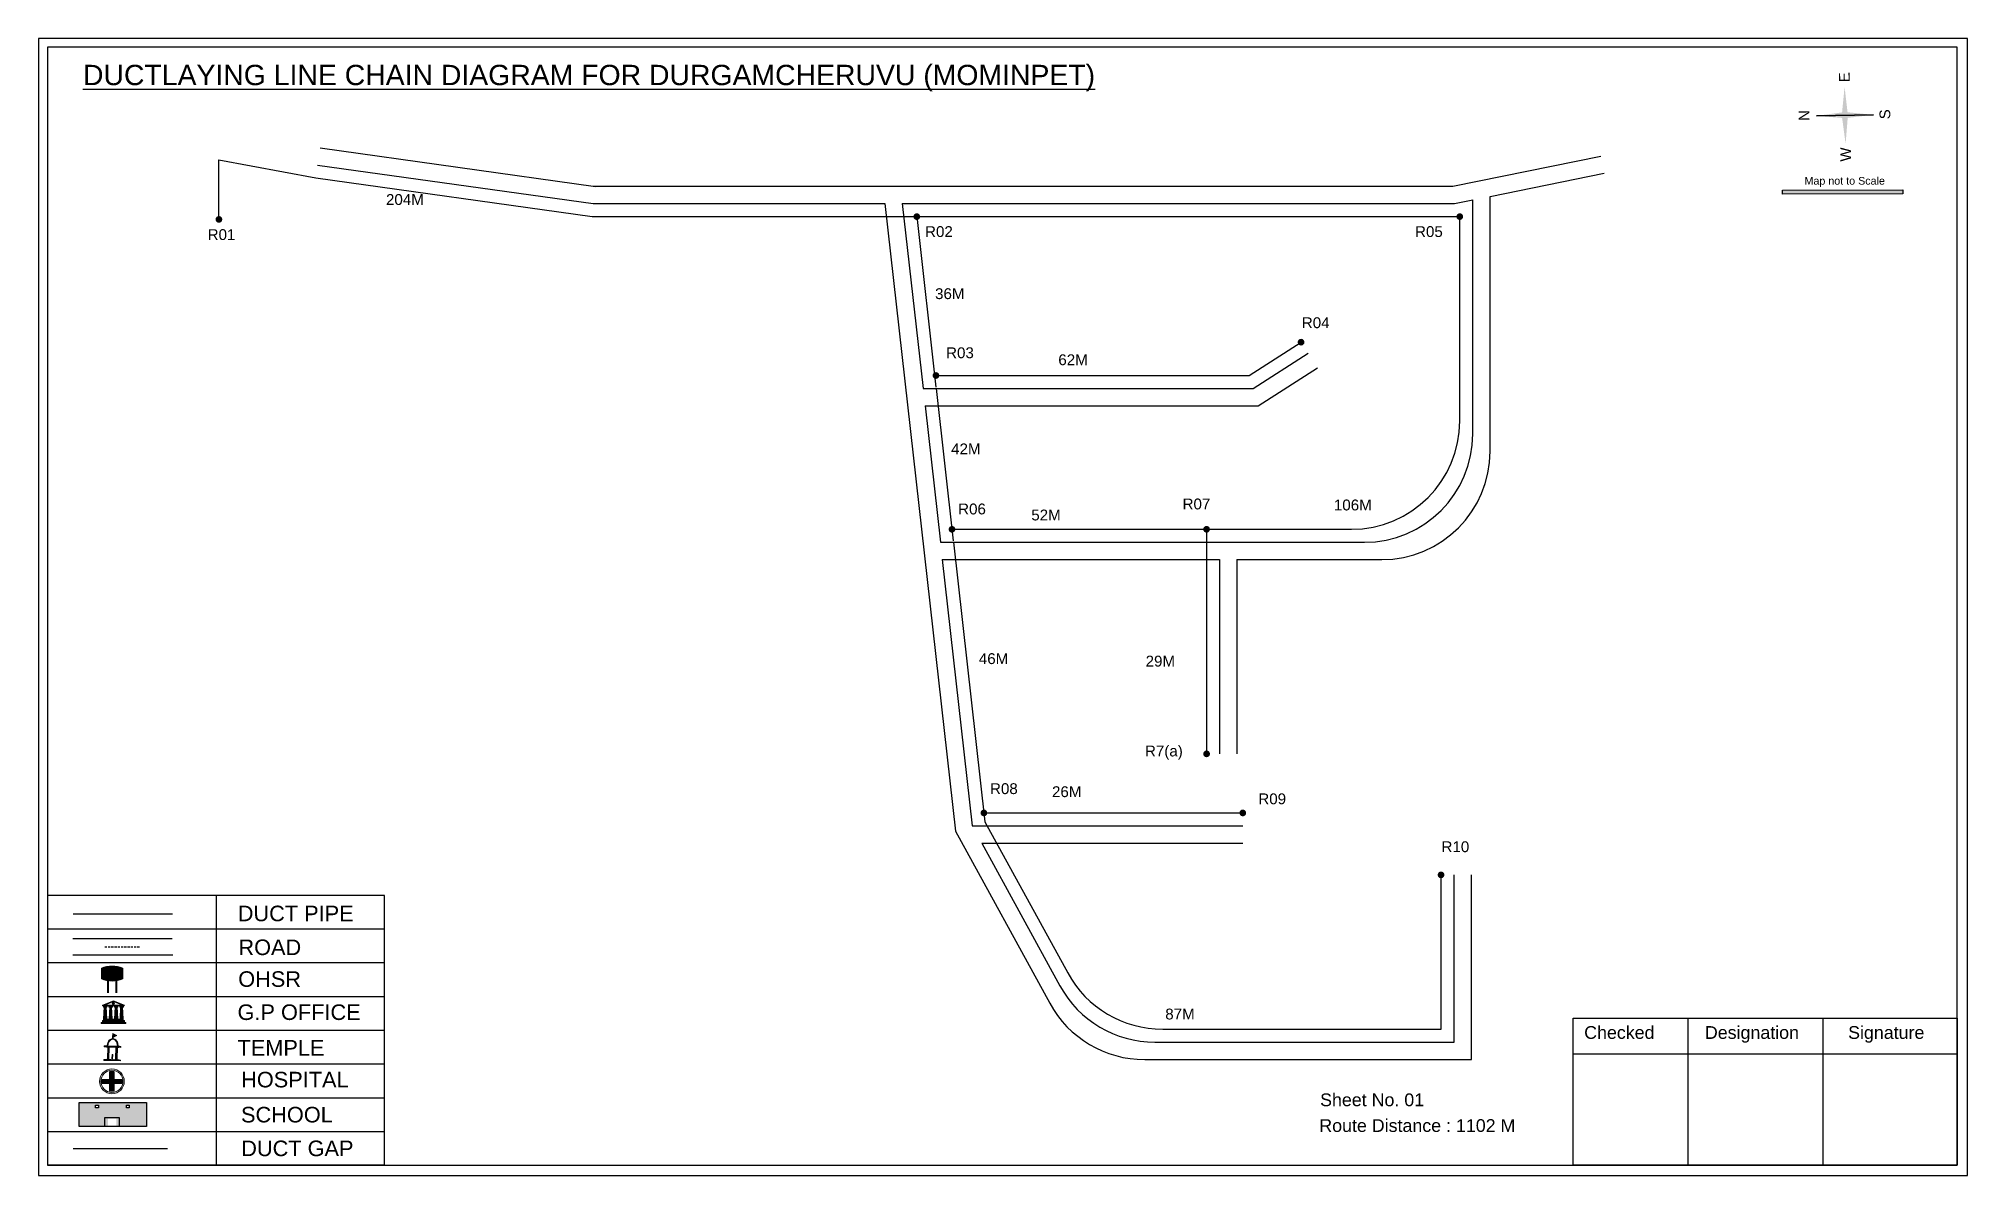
# Model space of a CAD drawing. Header units: inches. Extents: x 105 to 4124, y -559 to 3229.
# Drawn here: x 1249 to 2139, y 1848 to 2372 of the extents above; entities that cross this region are included whole.
import ezdxf

# ---------------------------------------------------------------- set-up
doc = ezdxf.new("R2010")
doc.units = ezdxf.units.IN
doc.header["$MEASUREMENT"] = 0
doc.linetypes.add('DASHEDX2', pattern=[1.5, 1, -0.5])
for name, color, linetype in [('LANDMARK', 7, 'Continuous'), ('OHT', 7, 'Continuous'), ('pipe', 5, 'Continuous')]:
    doc.layers.add(name, color=color, linetype=linetype)
doc.styles.get("Standard").update_dxf_attribs({"font": 'arial.ttf'})

msp = doc.modelspace()

# ---------------------------------------------------------------- texts
at = {"color": 242, "true_color": 0xcd2027}
msp.add_text('%%UDUCTLAYING LINE CHAIN DIAGRAM FOR DURGAMCHERUVU (MOMINPET)', height=9.375, dxfattribs=at).set_placement((1269.85, 2350.66))
for s, p in [('E', (2085.22, 2352.06)), ('N', (2066.63, 2334.21)), ('S', (2103.92, 2334.95)), ('W', (2085.86, 2315.46))]:
    msp.add_text(s, height=4.95, rotation=91.00631).set_placement(p)
for s, height, p in [('Map not to Scale', 3.5424, (2064.3, 2304.76)), ('204M', 5, (1409.68, 2295.39)), ('R01', 5, (1327.37, 2279.21)), ('R02', 5, (1658.46, 2280.6)), ('R05', 5, (1884.58, 2280.6)), ('36M', 5, (1663.08, 2251.95)), ('R04', 5, (1832.33, 2238.55)), ('R03', 5, (1668.17, 2224.69)), ('62M', 5, (1719.96, 2221.46)), ('42M', 5, (1670.48, 2180.34)), ('R06', 5, (1673.72, 2152.62)), ('52M', 5, (1707.48, 2149.84)), ('R07', 5, (1777.3, 2154.93)), ('106M', 5, (1847.13, 2154.46)), ('46M', 5, (1683.27, 2083.57)), ('29M', 5, (1760.24, 2082.41)), ('R7(a)', 5, (1759.94, 2040.96)), ('R08', 5, (1688.43, 2023.58)), ('26M', 5, (1717.04, 2022.18)), ('R09', 5, (1812.25, 2018.89)), ('R10', 5, (1896.79, 1996.79)), ('DUCT PIPE', 7.178, (1341.28, 1964.92)), ('ROAD ', 7.178, (1341.59, 1949.31)), ('OHSR', 7.178, (1341.49, 1934.65)), ('G.P OFFICE', 7.178, (1341.17, 1919.36)), ('87M', 5, (1769.3, 1919.6)), ('Checked', 5.886, (1962.64, 1910.64)), ('Designation', 5.886, (2018.34, 1910.64)), ('Signature', 5.886, (2084.44, 1910.64)), ('TEMPLE', 7.178, (1341.16, 1902.94)), ('HOSPITAL', 7.178, (1342.84, 1888.26)), ('SCHOOL', 7.178, (1342.78, 1872.09)), ('Sheet No. 01', 5.886, (1840.77, 1879.58)), ('Route Distance : 1102 M', 5.886, (1840.4, 1867.71)), ('DUCT GAP', 7.178, (1342.88, 1856.54))]:
    msp.add_text(s, height=height).set_placement(p)

# ---------------------------------------------------------------- blocks, each defined once
blk = doc.blocks.new('OHT')
at = {"linetype": 'Continuous', "lineweight": 0, "true_color": 0x0ffffc}
blk.add_hatch(color=4, dxfattribs=at).paths.add_polyline_path([(0.012, 1), (0, 1, 0.101323), (-0.4, 0.916), (-0.4, 0.525, 0.194075), (0.399, 0.521), (0.399, 0.921, 0.097877)])
at = {"color": 4, "linetype": 'Continuous', "lineweight": 0, "true_color": 0x0ffffc, "flags": 128}
for points in [[(-0.4, 0.525), (-0.4, 0.916)], [(0.399, 0.521), (0.399, 0.921)]]:
    blk.add_lwpolyline(points, dxfattribs=at)
at = {"color": 4, "linetype": 'Continuous', "lineweight": 0, "true_color": 0x0ffffc, "const_width": 0.075, "flags": 128}
for points in [[(-0.15, 0), (-0.15, 0.475)], [(0.15, 0), (0.15, 0.473)]]:
    blk.add_lwpolyline(points, dxfattribs=at)
at = {"color": 4, "linetype": 'Continuous', "lineweight": 0, "true_color": 0x0ffffc}
for centre, radius, start, end in [((0.006, -0.019), 1.019, 67.31091, 113.47108), ((0.004, 1.513), 1.068, 247.76824, 291.70073)]:
    blk.add_arc(centre, radius, start, end, dxfattribs=at)
blk = doc.blocks.new('Government_Office')
at = {"linetype": 'Continuous', "lineweight": 0, "true_color": 0xff0000}
h = blk.add_hatch(color=1, dxfattribs=at)
h.paths.add_polyline_path([(0.44, 0.72), (0.45, 0.75), (0, 0.93), (-0.45, 0.75), (-0.44, 0.72)])
h.paths.add_polyline_path([(0.355, 0.75), (-0.355, 0.75), (0, 0.9)], flags=16)
h.paths.add_polyline_path([(0, 0.778, -1), (0, 0.872, -1)], flags=0)
h = blk.add_hatch(color=1, dxfattribs=at)
edge = h.paths.add_edge_path()
edge.add_arc((0, 0.825), 0.0467, 90, 270)
edge.add_arc((0, 0.825), 0.0467, 270, 450)
for points in [[(-0.5, 0.05), (0.5, 0.05), (0.5, 0), (-0.5, 0)], [(-0.45, 0.075), (-0.45, 0.12), (0.45, 0.12), (0.45, 0.075)], [(-0.4, 0.14), (-0.4, 0.18), (0.4, 0.18), (0.4, 0.14)]]:
    blk.add_hatch(color=1, dxfattribs=at).paths.add_polyline_path(points)
h = blk.add_hatch(color=1, dxfattribs=at)
edge = h.paths.add_edge_path()
edge.add_line((-0.27, 0.195), (-0.295, 0.675))
edge.add_line((-0.295, 0.675), (-0.29, 0.675))
edge.add_arc((-0.278, 0.688), 0.0176, 225.30401, 441.56588)
edge.add_line((-0.275, 0.705), (-0.395, 0.705))
edge.add_arc((-0.392, 0.688), 0.0176, 98.43412, 314.69599)
edge.add_line((-0.38, 0.675), (-0.375, 0.675))
edge.add_line((-0.375, 0.675), (-0.4, 0.195))
edge.add_line((-0.4, 0.195), (-0.27, 0.195))
h = blk.add_hatch(color=1, dxfattribs=at)
edge = h.paths.add_edge_path()
edge.add_line((-0.047, 0.195), (-0.072, 0.675))
edge.add_line((-0.072, 0.675), (-0.067, 0.675))
edge.add_arc((-0.054, 0.688), 0.0176, 225.30401, 441.56588)
edge.add_line((-0.052, 0.705), (-0.172, 0.705))
edge.add_arc((-0.169, 0.688), 0.0176, 98.43412, 314.69599)
edge.add_line((-0.157, 0.675), (-0.152, 0.675))
edge.add_line((-0.152, 0.675), (-0.177, 0.195))
edge.add_line((-0.177, 0.195), (-0.047, 0.195))
h = blk.add_hatch(color=1, dxfattribs=at)
edge = h.paths.add_edge_path()
edge.add_line((0.177, 0.195), (0.152, 0.675))
edge.add_line((0.152, 0.675), (0.157, 0.675))
edge.add_arc((0.169, 0.688), 0.0176, 225.30401, 441.56588)
edge.add_line((0.172, 0.705), (0.052, 0.705))
edge.add_arc((0.054, 0.688), 0.0176, 98.43412, 314.69599)
edge.add_line((0.067, 0.675), (0.072, 0.675))
edge.add_line((0.072, 0.675), (0.047, 0.195))
edge.add_line((0.047, 0.195), (0.177, 0.195))
h = blk.add_hatch(color=1, dxfattribs=at)
edge = h.paths.add_edge_path()
edge.add_line((0.4, 0.195), (0.375, 0.675))
edge.add_line((0.375, 0.675), (0.38, 0.675))
edge.add_arc((0.392, 0.688), 0.0176, 225.30401, 441.56588)
edge.add_line((0.395, 0.705), (0.275, 0.705))
edge.add_arc((0.278, 0.688), 0.0176, 98.43412, 314.69599)
edge.add_line((0.29, 0.675), (0.295, 0.675))
edge.add_line((0.295, 0.675), (0.27, 0.195))
edge.add_line((0.27, 0.195), (0.4, 0.195))
at = {"color": 1, "linetype": 'Continuous', "lineweight": 0, "true_color": 0xff0000, "flags": 128}
for points in [[(-0.45, 0.75), (-0.44, 0.72), (0.44, 0.72), (0.45, 0.75), (0, 0.93)], [(-0.355, 0.75), (0.355, 0.75), (0, 0.9)], [(-0.5, 0.05), (0.5, 0.05), (0.5, 0), (-0.5, 0)], [(-0.45, 0.075), (-0.45, 0.12), (0.45, 0.12), (0.45, 0.075)], [(-0.4, 0.14), (-0.4, 0.18), (0.4, 0.18), (0.4, 0.14)]]:
    blk.add_lwpolyline(points, close=True, dxfattribs=at)
for points in [[(0, 0.872, 1), (0, 0.778, 1)], [(-0.27, 0.195), (-0.295, 0.675), (-0.29, 0.675, 1.379694), (-0.275, 0.705), (-0.395, 0.705, 1.379694), (-0.38, 0.675), (-0.375, 0.675), (-0.4, 0.195)], [(-0.047, 0.195), (-0.072, 0.675), (-0.067, 0.675, 1.379694), (-0.052, 0.705), (-0.172, 0.705, 1.379694), (-0.157, 0.675), (-0.152, 0.675), (-0.177, 0.195)], [(0.177, 0.195), (0.152, 0.675), (0.157, 0.675, 1.379694), (0.172, 0.705), (0.052, 0.705, 1.379694), (0.067, 0.675), (0.072, 0.675), (0.047, 0.195)], [(0.4, 0.195), (0.375, 0.675), (0.38, 0.675, 1.379694), (0.395, 0.705), (0.275, 0.705, 1.379694), (0.29, 0.675), (0.295, 0.675), (0.27, 0.195)]]:
    blk.add_lwpolyline(points, format="xyb", close=True, dxfattribs=at)
blk = doc.blocks.new('Temple')
at = {"linetype": 'Continuous', "lineweight": 0, "true_color": 0xff0000}
h = blk.add_hatch(color=1, dxfattribs=at)
edge = h.paths.add_edge_path()
edge.add_line((0.175, 0.49), (0.225, 0.49))
edge.add_line((0.225, 0.49), (0.225, 0.497))
edge.add_line((0.225, 0.497), (0.307, 0.497))
edge.add_line((0.307, 0.497), (0.307, 0.533))
edge.add_line((0.307, 0.533), (0.257, 0.533))
edge.add_line((0.257, 0.533), (0.257, 0.54))
edge.add_line((0.257, 0.54), (0.2, 0.54))
edge.add_spline(control_points=[(0.2, 0.54), (0.2, 0.589), (0.19, 0.638), (0.142, 0.743), (0.092, 0.79), (0.027, 0.805), (0.02, 0.806), (0.012, 0.806)], knot_values=[4.712389, 4.712389, 4.712389, 4.712389, 5.278166, 5.278166, 6.117402, 6.117402, 6.223801, 6.223801, 6.223801, 6.223801], degree=3, periodic=0)
edge.add_line((0.012, 0.806), (0.012, 0.79))
edge.add_line((0.012, 0.79), (-0.012, 0.79))
edge.add_line((-0.012, 0.79), (-0.012, 0.806))
edge.add_spline(control_points=[(-0.012, 0.806), (-0.055, 0.802), (-0.096, 0.781), (-0.171, 0.699), (-0.197, 0.628), (-0.2, 0.55), (-0.2, 0.545), (-0.2, 0.54)], knot_values=[6.343965, 6.343965, 6.343965, 6.343965, 6.956638, 6.956638, 7.795874, 7.795874, 7.853982, 7.853982, 7.853982, 7.853982], degree=3, periodic=0)
edge.add_line((-0.2, 0.54), (-0.257, 0.54))
edge.add_line((-0.257, 0.54), (-0.257, 0.533))
edge.add_line((-0.257, 0.533), (-0.307, 0.533))
edge.add_line((-0.307, 0.533), (-0.307, 0.497))
edge.add_line((-0.307, 0.497), (-0.225, 0.497))
edge.add_line((-0.225, 0.497), (-0.225, 0.49))
edge.add_line((-0.225, 0.49), (-0.175, 0.49))
edge.add_line((-0.175, 0.49), (-0.175, 0.07))
edge.add_arc((-0.205, 0.07), 0.03, -90, 0, ccw=False)
edge.add_line((-0.205, 0.04), (-0.257, 0.04))
edge.add_line((-0.257, 0.04), (-0.257, 0.033))
edge.add_line((-0.257, 0.033), (-0.307, 0.033))
edge.add_line((-0.307, 0.033), (-0.307, 0))
edge.add_line((-0.307, 0), (0.307, 0))
edge.add_line((0.307, 0), (0.307, 0.033))
edge.add_line((0.307, 0.033), (0.257, 0.033))
edge.add_line((0.257, 0.033), (0.257, 0.04))
edge.add_line((0.257, 0.04), (0.205, 0.04))
edge.add_arc((0.205, 0.07), 0.03, 180, 270, ccw=False)
edge.add_line((0.175, 0.07), (0.175, 0.49))
h.paths.add_polyline_path([(0.125, 0.07, -0.414214), (0.095, 0.04), (0.05, 0.04), (0.05, 0.033), (-0.05, 0.033), (-0.05, 0.04), (-0.095, 0.04, -0.414214), (-0.125, 0.07), (-0.125, 0.497), (0.125, 0.497)], flags=16)
edge = h.paths.add_edge_path(flags=16)
edge.add_ellipse((0, 0.54), major_axis=(0, 0.242), ratio=0.722808, start_angle=270, end_angle=450, ccw=False)
edge.add_line((0.175, 0.54), (-0.175, 0.54))
h.paths.add_polyline_path([(0.012, 0.23), (0.012, 0.07), (-0.012, 0.07), (-0.012, 0.23)], flags=0)
h = blk.add_hatch(color=1, dxfattribs=at)
edge = h.paths.add_edge_path()
edge.add_line((0.012, 0.857), (0, 0.85))
edge.add_line((0, 0.85), (-0.003, 0.925))
edge.add_line((-0.003, 0.925), (-0.012, 0.925))
edge.add_line((-0.012, 0.925), (-0.012, 0.806))
edge.add_spline(control_points=[(-0.012, 0.806), (-0.004, 0.807), (0.004, 0.807), (0.012, 0.806)], knot_values=[6.223801, 6.223801, 6.223801, 6.223801, 6.343965, 6.343965, 6.343965, 6.343965], degree=3, periodic=0)
edge.add_line((0.012, 0.806), (0.012, 0.857))
h = blk.add_hatch(color=1, dxfattribs=at)
edge = h.paths.add_edge_path()
edge.add_line((0.012, 0.79), (0.012, 0.806))
edge.add_spline(control_points=[(0.012, 0.806), (0.004, 0.807), (-0.004, 0.807), (-0.012, 0.806)], knot_values=[6.223801, 6.223801, 6.223801, 6.223801, 6.343965, 6.343965, 6.343965, 6.343965], degree=3, periodic=0)
edge.add_line((-0.012, 0.806), (-0.012, 0.79))
edge.add_line((-0.012, 0.79), (0.012, 0.79))
at = {"linetype": 'Continuous', "lineweight": 0, "true_color": 0xe66000}
blk.add_hatch(color=32, dxfattribs=at).paths.add_polyline_path([(-0.006, 1), (0.147, 0.931), (0, 0.85)])
at = {"color": 1, "linetype": 'Continuous', "lineweight": 0, "true_color": 0xff0000, "flags": 128}
for points in [[(0.012, 0.925), (-0.012, 0.925), (-0.012, 0.79), (0.012, 0.79)], [(0.012, 0.23), (-0.012, 0.23), (-0.012, 0.07), (0.012, 0.07)]]:
    blk.add_lwpolyline(points, close=True, dxfattribs=at)
at = {"color": 32, "linetype": 'Continuous', "lineweight": 0, "true_color": 0xe66000, "flags": 128}
blk.add_lwpolyline([(-0.006, 1), (0.147, 0.931), (0, 0.85), (-0.006, 1)], dxfattribs=at)
at = {"color": 1, "linetype": 'Continuous', "lineweight": 0, "true_color": 0xff0000, "flags": 128}
blk.add_lwpolyline([(0.2, 0.54), (0.257, 0.54), (0.257, 0.533), (0.307, 0.533), (0.307, 0.497), (0.225, 0.497), (0.225, 0.49), (0.175, 0.49), (0.175, 0.07, 0.414214), (0.205, 0.04), (0.257, 0.04), (0.257, 0.033), (0.307, 0.033), (0.307, 0), (-0.307, 0), (-0.307, 0.033), (-0.257, 0.033), (-0.257, 0.04), (-0.205, 0.04, 0.414214), (-0.175, 0.07), (-0.175, 0.49), (-0.225, 0.49), (-0.225, 0.497), (-0.307, 0.497), (-0.307, 0.533), (-0.257, 0.533), (-0.257, 0.54), (-0.2, 0.54)], format="xyb", dxfattribs=at)
blk.add_lwpolyline([(-0.175, 0.54), (0.175, 0.54)], dxfattribs=at)
blk.add_lwpolyline([(0.125, 0.497), (0.125, 0.07, -0.414214), (0.095, 0.04), (0.05, 0.04), (0.05, 0.033), (-0.05, 0.033), (-0.05, 0.04), (-0.095, 0.04, -0.414214), (-0.125, 0.07), (-0.125, 0.497)], format="xyb", close=True, dxfattribs=at)
at = {"color": 1, "linetype": 'Continuous', "lineweight": 0, "true_color": 0xff0000}
blk.add_ellipse((0, 0.54), major_axis=(0, 0.242), ratio=0.722808, start_param=4.712389, end_param=7.853982, dxfattribs=at)
blk.add_open_spline([(0.2, 0.54), (0.2, 0.589), (0.19, 0.638), (0.142, 0.743), (0.092, 0.79), (-0.023, 0.816), (-0.085, 0.794), (-0.171, 0.699), (-0.197, 0.628), (-0.2, 0.55), (-0.2, 0.545), (-0.2, 0.54)], degree=3, knots=[4.712389, 4.712389, 4.712389, 4.712389, 5.278166, 5.278166, 6.117402, 6.117402, 6.956638, 6.956638, 7.795874, 7.795874, 7.853982, 7.853982, 7.853982, 7.853982], dxfattribs=at)
blk = doc.blocks.new('*U6')
at = {"color": 0, "linetype": 'DASHEDX2', "transparency": 16777216}
blk.add_line((-8.22, 0), (8.01, 0), dxfattribs=at)
blk = doc.blocks.new('Hospital')
at = {"linetype": 'Continuous', "lineweight": 0, "true_color": 0x000000}
h = blk.add_hatch(color=18, dxfattribs=at)
h.paths.add_polyline_path([(-0.5, 0, 1), (0.5, 0, 1)])
h.paths.add_polyline_path([(0.446, 0, -1), (-0.446, 0, -1)], flags=16)
at = {"linetype": 'Continuous', "true_color": 0xff0000}
blk.add_hatch(color=1, dxfattribs=at).paths.add_polyline_path([(-0.394, 0.08), (-0.08, 0.08), (-0.08, 0.394), (0.08, 0.394), (0.08, 0.08), (0.394, 0.08), (0.394, -0.08), (0.08, -0.08), (0.08, -0.394), (-0.08, -0.394), (-0.08, -0.08), (-0.394, -0.08)])
at = {"color": 1, "linetype": 'Continuous', "true_color": 0xff0000, "flags": 128}
blk.add_lwpolyline([(-0.394, 0.08), (-0.08, 0.08), (-0.08, 0.394), (0.08, 0.394), (0.08, 0.08), (0.394, 0.08), (0.394, -0.08), (0.08, -0.08), (0.08, -0.394), (-0.08, -0.394), (-0.08, -0.08), (-0.394, -0.08)], close=True, dxfattribs=at)
at = {"color": 18, "linetype": 'Continuous', "lineweight": 0, "true_color": 0x000000}
for radius in [0.5, 0.446]:
    blk.add_circle((0, 0), radius, dxfattribs=at)

# ---------------------------------------------------------------- hatches: boundary and pattern name
at = {"true_color": 0x0093dd}
h = msp.add_hatch(color=142, dxfattribs=at)
h.dxf.hatch_style = 1
h.paths.add_polyline_path([(2054.13, 2302.26), (2054.13, 2300.42), (2109.63, 2300.54), (2109.63, 2302.39)])
at = {"ltscale": 0.5}
h = msp.add_hatch(color=5, dxfattribs=at)
h.dxf.hatch_style = 1
h.paths.add_polyline_path([(1334.14, 2288.72, 1), (1331.02, 2288.72, 1)])
h = msp.add_hatch(color=5, dxfattribs=at)
h.dxf.hatch_style = 1
h.paths.add_polyline_path([(1656.19, 2290, 1), (1653.07, 2290, 1)])
h = msp.add_hatch(color=5, dxfattribs=at)
h.dxf.hatch_style = 1
h.paths.add_polyline_path([(1906.77, 2290, 1), (1903.66, 2290, 1)])
h = msp.add_hatch(color=5, dxfattribs=at)
h.dxf.hatch_style = 1
h.paths.add_polyline_path([(1833.54, 2232.08, 1), (1830.42, 2232.08, 1)])
h = msp.add_hatch(color=5, dxfattribs=at)
h.dxf.hatch_style = 1
h.paths.add_polyline_path([(1665.05, 2216.7, 1), (1661.93, 2216.7, 1)])
h = msp.add_hatch(color=5, dxfattribs=at)
h.dxf.hatch_style = 1
h.paths.add_polyline_path([(1672.44, 2145.74, 1), (1669.33, 2145.74, 1)])
h = msp.add_hatch(color=5, dxfattribs=at)
h.dxf.hatch_style = 1
h.paths.add_polyline_path([(1789.95, 2145.74, 1), (1786.83, 2145.74, 1)])
h = msp.add_hatch(color=5, dxfattribs=at)
h.dxf.hatch_style = 1
h.paths.add_polyline_path([(1789.95, 2042.14, 1), (1786.83, 2042.14, 1)])
h = msp.add_hatch(color=5, dxfattribs=at)
h.dxf.hatch_style = 1
h.paths.add_polyline_path([(1687.18, 2014.88, 1), (1684.07, 2014.88, 1)])
h = msp.add_hatch(color=5, dxfattribs=at)
h.dxf.hatch_style = 1
h.paths.add_polyline_path([(1806.65, 2014.88, 1), (1803.53, 2014.88, 1)])
h = msp.add_hatch(color=5, dxfattribs=at)
h.dxf.hatch_style = 1
h.paths.add_polyline_path([(1898.13, 1986.31, 1), (1895.01, 1986.31, 1)])
at = {"true_color": 0xc8c92d}
h = msp.add_hatch(color=52, dxfattribs=at)
h.dxf.hatch_style = 1
h.paths.add_polyline_path([(1274.32, 1881.33), (1268.15, 1881.33), (1268.15, 1870.24), (1274.32, 1870.24)])
h.paths.add_polyline_path([(1299.16, 1881.33), (1293, 1881.33), (1293, 1870.24), (1299.16, 1870.24)])
at = {"true_color": 0x293189}
h = msp.add_hatch(color=177, dxfattribs=at)
h.dxf.hatch_style = 1
h.paths.add_polyline_path([(1293, 1881.33), (1274.32, 1881.33), (1274.32, 1870.24), (1281.33, 1870.24), (1281.33, 1873.87), (1285.18, 1873.87), (1285.18, 1870.24), (1293, 1870.24)])
h.paths.add_polyline_path([(1276.98, 1878.86), (1275.61, 1878.86), (1275.61, 1880.12), (1276.98, 1880.12)], flags=16)
h.paths.add_polyline_path([(1289.86, 1878.86), (1289.86, 1880.12), (1291.23, 1880.12), (1291.23, 1878.86)], flags=16)

# ---------------------------------------------------------------- linework, layer by layer
for p, q in [((2096.19, 2336.97), (2069.9, 2336.51)), ((2069.9, 2336.51), (2096.19, 2336.97)), ((2096.19, 2336.97), (2069.9, 2336.51)), ((2083.07, 2336.74), (2096.19, 2336.97)), ((1379.26, 2321.75), (1506.34, 2303.93)), ((1902.01, 2304), (1970.33, 2317.95)), ((1378.15, 2313.82), (1505.23, 2296)), ((1919.21, 2299.35), (1971.93, 2310.11)), ((1505.23, 2304), (1902.01, 2304)), ((1902.82, 2296), (1911.21, 2297.72)), ((1911.21, 2189.74), (1911.21, 2297.72)), ((1919.21, 2181.74), (1919.21, 2299.35)), ((1505.23, 2296), (1639.87, 2296)), ((1639.87, 2296), (1672.49, 2006.42)), ((1647.92, 2296), (1902.82, 2296)), ((1647.92, 2296), (1657.53, 2210.7)), ((1809.87, 2210.7), (1835.23, 2227.04)), ((1812.22, 2202.7), (1839.56, 2220.31)), ((1657.53, 2210.7), (1809.87, 2210.7)), ((1658.43, 2202.7), (1665.52, 2139.74)), ((1658.43, 2202.7), (1812.22, 2202.7)), ((1665.52, 2139.74), (1861.21, 2139.74)), ((1666.42, 2131.74), (1680.26, 2008.88)), ((1666.42, 2131.74), (1794.39, 2131.74)), ((1794.39, 2131.74), (1794.39, 2042.14)), ((1802.39, 2131.74), (1869.21, 2131.74)), ((1802.39, 2131.74), (1802.39, 2042.14)), ((1672.49, 2006.42), (1715.98, 1927.07)), ((1680.26, 2008.88), (1805.09, 2008.88)), ((1684.65, 2000.88), (1720.72, 1935.07)), ((1684.65, 2000.88), (1805.09, 2000.88)), ((1902.57, 1909.1), (1902.57, 1986.31)), ((1910.57, 1901.1), (1910.57, 1986.31)), ((1253.47, 1976.77), (1253.47, 1853.55)), ((1331.24, 1976.77), (1331.24, 1852.34)), ((1409, 1961.21), (1253.47, 1961.21)), ((1265.13, 1956.92), (1311.01, 1956.92)), ((1409, 1945.66), (1253.47, 1945.66)), ((1265.13, 1949.4), (1311.25, 1949.4)), ((1409, 1930.11), (1253.47, 1930.11)), ((1409, 1914.55), (1253.47, 1914.55)), ((1764.56, 1909.1), (1902.57, 1909.1)), ((1409, 1899), (1253.47, 1899)), ((1759.82, 1901.1), (1910.57, 1901.1)), ((1253.47, 1883.45), (1409, 1883.45)), ((1253.47, 1867.9), (1409, 1867.9)), ((1253.47, 1853.55), (1253.47, 1852.34)), ((1253.47, 1853.32), (1253.47, 1852.36)), ((1409, 1852.34), (1253.47, 1852.34))]:
    msp.add_line(p, q)
at = {"color": 1}
msp.add_line((2069.9, 2336.51), (2083.06, 2336.74), dxfattribs=at)
at = {"color": 242, "true_color": 0xcd2027}
for p, q in [((2010.53, 1920.19), (2010.53, 1852.3)), ((2072.73, 1920.19), (2072.73, 1852.3)), ((1957.57, 1903.74), (2134.79, 1903.74))]:
    msp.add_line(p, q, dxfattribs=at)
for points in [[(1249.35, 2372.14), (1249.35, 1847.65), (2139.5, 1847.65), (2139.5, 2372.14)], [(1253.47, 2368.13), (1253.47, 1852.36), (2134.79, 1852.36), (2134.79, 2368.13)], [(1299.23, 1881.33), (1299.23, 1870.24), (1268.15, 1870.24), (1268.15, 1881.33)], [(1276.98, 1880.12), (1276.98, 1878.86), (1275.61, 1878.86), (1275.61, 1880.12)], [(1289.86, 1878.86), (1289.86, 1880.12), (1291.23, 1880.12), (1291.23, 1878.86)]]:
    msp.add_lwpolyline(points, close=True)
at = {"color": 142, "true_color": 0x0093dd}
msp.add_lwpolyline([(2109.64, 2300.54), (2054.13, 2300.42), (2054.13, 2302.26), (2109.63, 2302.39), (2109.63, 2300.54)], dxfattribs=at)
for points in [[(1409, 1852.34), (1409, 1976.77), (1253.47, 1976.77)], [(1280, 1870.24), (1280, 1874.34), (1286.52, 1874.34), (1286.52, 1870.24)]]:
    msp.add_lwpolyline(points)
at = {"color": 242, "true_color": 0xcd2027}
msp.add_lwpolyline([(2134.79, 1852.3), (1957.57, 1852.3), (1957.57, 1920.19), (2134.79, 1920.19)], close=True, dxfattribs=at)
for centre, start, end in [((1861.21, 2189.74), 270, 0), ((1869.21, 2181.74), 270, 0), ((1764.56, 1959.1), 208.72572, 270), ((1759.82, 1951.1), 208.72572, 270)]:
    msp.add_arc(centre, 50, start, end)
for points in [[(2084.34, 2336.77), (2081.52, 2336.72), (2082.81, 2349.88)], [(2084.34, 2336.77), (2081.52, 2336.72), (2082.81, 2349.88)], [(2084.35, 2336.77), (2081.52, 2336.72), (2083.28, 2323.59)], [(2084.35, 2336.77), (2081.52, 2336.72), (2083.28, 2323.59)], [(2083.08, 2335.44), (2083.03, 2338.26), (2096.19, 2336.97)], [(2083.08, 2335.44), (2083.03, 2338.26), (2096.19, 2336.97)]]:
    msp.add_solid(points)
at = {"color": 1}
msp.add_solid([(2083.08, 2335.44), (2083.03, 2338.26), (2069.9, 2336.51)], dxfattribs=at)
msp.add_solid([(2083.08, 2335.44), (2083.03, 2338.26), (2069.9, 2336.51)], dxfattribs=at)
at = {"layer": 'OHT', "color": 5}
msp.add_line((1265.3, 1968.3), (1311.18, 1968.3), dxfattribs=at)
at = {"layer": 'OHT', "color": 1}
msp.add_line((1265.3, 1860.11), (1308.89, 1860.11), dxfattribs=at)
at = {"layer": 'pipe'}
for p, q in [((1332.58, 2288.72), (1332.58, 2316.24)), ((1332.58, 2316.24), (1377.32, 2307.88)), ((1377.32, 2307.88), (1504.81, 2290)), ((1504.81, 2290), (1640.54, 2290)), ((1640.54, 2290), (1905.21, 2290)), ((1654.63, 2290), (1663.49, 2211.37)), ((1905.21, 2195.74), (1905.21, 2290)), ((1808.1, 2216.7), (1831.98, 2232.08)), ((1662.89, 2216.7), (1808.1, 2216.7)), ((1663.57, 2210.7), (1671.48, 2140.41)), ((1670.88, 2145.74), (1855.21, 2145.74)), ((1788.39, 2145.74), (1788.39, 2042.14)), ((1671.56, 2139.74), (1686.09, 2010.73)), ((1685.63, 2014.88), (1805.09, 2014.88)), ((1686.09, 2010.73), (1724.27, 1941.07)), ((1896.57, 1915.1), (1896.57, 1986.31)), ((1768.12, 1915.1), (1896.57, 1915.1))]:
    msp.add_line(p, q, dxfattribs=at)
for centre, start, end in [((1855.21, 2195.74), 270, 0), ((1768.12, 1965.1), 208.72572, 270)]:
    msp.add_arc(centre, 50, start, end, dxfattribs=at)

# ---------------------------------------------------------------- block references
at = {"linetype": 'DASHEDX2'}
msp.add_blockref('*U6', (1288.13, 1953.16), dxfattribs=at)
at = {"layer": 'LANDMARK'}
for name, p, xscale, yscale, zscale in [('Government_Office', (1283.89, 1917.7), 11.32114773247135, 11.32114773247135, 11.32114773247135), ('Hospital', (1283.2, 1891.04), 11.41772014427468, 11.41772014427468, 11.41772014427468)]:
    msp.add_blockref(name, p, dxfattribs=dict(at, xscale=xscale, yscale=yscale, zscale=zscale))
at = {"layer": 'LANDMARK', "xscale": 12.62452535729322, "yscale": 12.62452535729322, "zscale": 12.62452535729322, "rotation": 358.3713438591284}
msp.add_blockref('Temple', (1283.32, 1900.57), dxfattribs=at)
at = {"layer": 'OHT', "xscale": 12.45189723782068, "yscale": 12.45189723782068, "zscale": 12.45189723782068}
msp.add_blockref('OHT', (1283.3, 1931.8), dxfattribs=at)

msp.set_redraw_order([(e.dxf.handle, doc.entitydb.next_handle()) for e in msp.query("TEXT MTEXT ATTDEF DIMENSION ARC_DIMENSION")])  # texts and dimensions are drawn at this point

doc.saveas('drawing.dxf')
